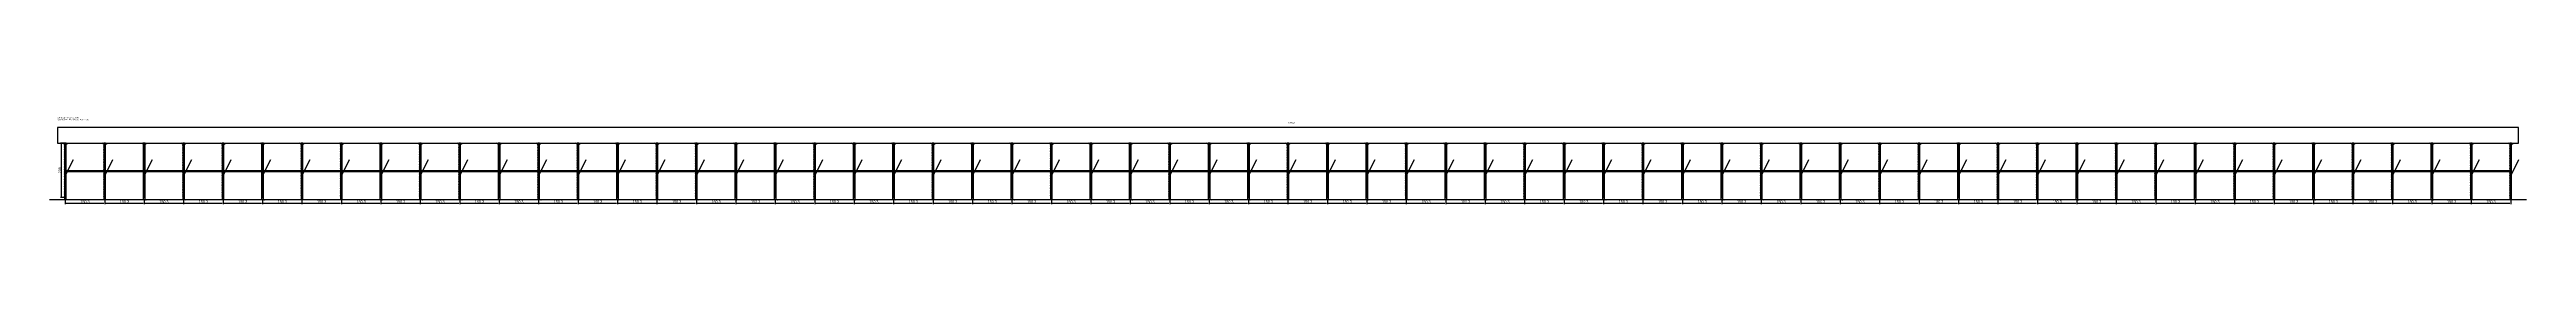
# Model space of a CAD drawing. Header units: metres. Extents: x -30 to 9409, y -25 to 308.
import ezdxf

# ---------------------------------------------------------------- set-up
doc = ezdxf.new("R2010")
doc.units = ezdxf.units.M
for name, color, linetype in [('BARRA_ANCORAGEM', 1, 'Continuous'), ('COTA', 241, 'Continuous'), ('GARFOS OK', 3, 'Continuous'), ('NOME DA VIGA', 6, 'Continuous'), ('SARR_7x7', 40, 'Continuous'), ('TIRAS REESCORAMENTO', 252, 'Continuous'), ('VIGAS', 3, 'Continuous')]:
    doc.layers.add(name, color=color, linetype=linetype)
doc.dimstyles.new('EZ DXF', dxfattribs={"dimtxt": 10, "dimasz": 3.5, "dimexe": 3, "dimexo": 1.5, "dimgap": 1, "dimtad": 1, "dimdec": 1, "dimdsep": 46, "dimcen": 2.5, "dimazin": 3, "dimtfac": 1, "dimtmove": 0, "dimatfit": 3})

msp = doc.modelspace()

# ---------------------------------------------------------------- hatches: boundary and pattern name
at = {"layer": 'COTA'}
h = msp.add_hatch(dxfattribs=at)
h.set_pattern_fill('ANSI31', scale=0.5)
h.paths.add_polyline_path([(26.5, 0), (33.5, 0), (33.5, 208), (26.5, 208)])
h = msp.add_hatch(dxfattribs=at)
h.set_pattern_fill('ANSI31', scale=0.5)
h.paths.add_polyline_path([(176.800872, 0), (183.800872, 0), (183.800872, 208), (176.800872, 208)])
h = msp.add_hatch(dxfattribs=at)
h.set_pattern_fill('ANSI31', scale=0.5)
h.paths.add_polyline_path([(327.101744, 0), (334.101744, 0), (334.101744, 208), (327.101744, 208)])
h = msp.add_hatch(dxfattribs=at)
h.set_pattern_fill('ANSI31', scale=0.5)
h.paths.add_polyline_path([(477.402616, 0), (484.402616, 0), (484.402616, 208), (477.402616, 208)])
h = msp.add_hatch(dxfattribs=at)
h.set_pattern_fill('ANSI31', scale=0.5)
h.paths.add_polyline_path([(627.703488, 0), (634.703488, 0), (634.703488, 208), (627.703488, 208)])
h = msp.add_hatch(dxfattribs=at)
h.set_pattern_fill('ANSI31', scale=0.5)
h.paths.add_polyline_path([(778.00436, 0), (785.00436, 0), (785.00436, 208), (778.00436, 208)])
h = msp.add_hatch(dxfattribs=at)
h.set_pattern_fill('ANSI31', scale=0.5)
h.paths.add_polyline_path([(928.305232, 0), (935.305232, 0), (935.305232, 208), (928.305232, 208)])
h = msp.add_hatch(dxfattribs=at)
h.set_pattern_fill('ANSI31', scale=0.5)
h.paths.add_polyline_path([(1078.606104, 0), (1085.606104, 0), (1085.606104, 208), (1078.606104, 208)])
h = msp.add_hatch(dxfattribs=at)
h.set_pattern_fill('ANSI31', scale=0.5)
h.paths.add_polyline_path([(1228.906976, 0), (1235.906976, 0), (1235.906976, 208), (1228.906976, 208)])
h = msp.add_hatch(dxfattribs=at)
h.set_pattern_fill('ANSI31', scale=0.5)
h.paths.add_polyline_path([(1379.207848, 0), (1386.207848, 0), (1386.207848, 208), (1379.207848, 208)])
h = msp.add_hatch(dxfattribs=at)
h.set_pattern_fill('ANSI31', scale=0.5)
h.paths.add_polyline_path([(1529.50872, 0), (1536.50872, 0), (1536.50872, 208), (1529.50872, 208)])
h = msp.add_hatch(dxfattribs=at)
h.set_pattern_fill('ANSI31', scale=0.5)
h.paths.add_polyline_path([(1679.809592, 0), (1686.809592, 0), (1686.809592, 208), (1679.809592, 208)])
h = msp.add_hatch(dxfattribs=at)
h.set_pattern_fill('ANSI31', scale=0.5)
h.paths.add_polyline_path([(1830.110464, 0), (1837.110464, 0), (1837.110464, 208), (1830.110464, 208)])
h = msp.add_hatch(dxfattribs=at)
h.set_pattern_fill('ANSI31', scale=0.5)
h.paths.add_polyline_path([(1980.411336, 0), (1987.411336, 0), (1987.411336, 208), (1980.411336, 208)])
h = msp.add_hatch(dxfattribs=at)
h.set_pattern_fill('ANSI31', scale=0.5)
h.paths.add_polyline_path([(2130.712208, 0), (2137.712208, 0), (2137.712208, 208), (2130.712208, 208)])
h = msp.add_hatch(dxfattribs=at)
h.set_pattern_fill('ANSI31', scale=0.5)
h.paths.add_polyline_path([(2281.01308, 0), (2288.01308, 0), (2288.01308, 208), (2281.01308, 208)])
h = msp.add_hatch(dxfattribs=at)
h.set_pattern_fill('ANSI31', scale=0.5)
h.paths.add_polyline_path([(2431.313952, 0), (2438.313952, 0), (2438.313952, 208), (2431.313952, 208)])
h = msp.add_hatch(dxfattribs=at)
h.set_pattern_fill('ANSI31', scale=0.5)
h.paths.add_polyline_path([(2581.614824, 0), (2588.614824, 0), (2588.614824, 208), (2581.614824, 208)])
h = msp.add_hatch(dxfattribs=at)
h.set_pattern_fill('ANSI31', scale=0.5)
h.paths.add_polyline_path([(2731.915696, 0), (2738.915696, 0), (2738.915696, 208), (2731.915696, 208)])
h = msp.add_hatch(dxfattribs=at)
h.set_pattern_fill('ANSI31', scale=0.5)
h.paths.add_polyline_path([(2882.216568, 0), (2889.216568, 0), (2889.216568, 208), (2882.216568, 208)])
h = msp.add_hatch(dxfattribs=at)
h.set_pattern_fill('ANSI31', scale=0.5)
h.paths.add_polyline_path([(3032.51744, 0), (3039.51744, 0), (3039.51744, 208), (3032.51744, 208)])
h = msp.add_hatch(dxfattribs=at)
h.set_pattern_fill('ANSI31', scale=0.5)
h.paths.add_polyline_path([(3182.818312, 0), (3189.818312, 0), (3189.818312, 208), (3182.818312, 208)])
h = msp.add_hatch(dxfattribs=at)
h.set_pattern_fill('ANSI31', scale=0.5)
h.paths.add_polyline_path([(3333.119184, 0), (3340.119184, 0), (3340.119184, 208), (3333.119184, 208)])
h = msp.add_hatch(dxfattribs=at)
h.set_pattern_fill('ANSI31', scale=0.5)
h.paths.add_polyline_path([(3483.420056, 0), (3490.420056, 0), (3490.420056, 208), (3483.420056, 208)])
h = msp.add_hatch(dxfattribs=at)
h.set_pattern_fill('ANSI31', scale=0.5)
h.paths.add_polyline_path([(3633.720928, 0), (3640.720928, 0), (3640.720928, 208), (3633.720928, 208)])
h = msp.add_hatch(dxfattribs=at)
h.set_pattern_fill('ANSI31', scale=0.5)
h.paths.add_polyline_path([(3784.0218, 0), (3791.0218, 0), (3791.0218, 208), (3784.0218, 208)])
h = msp.add_hatch(dxfattribs=at)
h.set_pattern_fill('ANSI31', scale=0.5)
h.paths.add_polyline_path([(3934.322672, 0), (3941.322672, 0), (3941.322672, 208), (3934.322672, 208)])
h = msp.add_hatch(dxfattribs=at)
h.set_pattern_fill('ANSI31', scale=0.5)
h.paths.add_polyline_path([(4084.623544, 0), (4091.623544, 0), (4091.623544, 208), (4084.623544, 208)])
h = msp.add_hatch(dxfattribs=at)
h.set_pattern_fill('ANSI31', scale=0.5)
h.paths.add_polyline_path([(4234.924416, 0), (4241.924416, 0), (4241.924416, 208), (4234.924416, 208)])
h = msp.add_hatch(dxfattribs=at)
h.set_pattern_fill('ANSI31', scale=0.5)
h.paths.add_polyline_path([(4385.225288, 0), (4392.225288, 0), (4392.225288, 208), (4385.225288, 208)])
h = msp.add_hatch(dxfattribs=at)
h.set_pattern_fill('ANSI31', scale=0.5)
h.paths.add_polyline_path([(4535.52616, 0), (4542.52616, 0), (4542.52616, 208), (4535.52616, 208)])
h = msp.add_hatch(dxfattribs=at)
h.set_pattern_fill('ANSI31', scale=0.5)
h.paths.add_polyline_path([(4685.827032, 0), (4692.827032, 0), (4692.827032, 208), (4685.827032, 208)])
h = msp.add_hatch(dxfattribs=at)
h.set_pattern_fill('ANSI31', scale=0.5)
h.paths.add_polyline_path([(4836.127904, 0), (4843.127904, 0), (4843.127904, 208), (4836.127904, 208)])
h = msp.add_hatch(dxfattribs=at)
h.set_pattern_fill('ANSI31', scale=0.5)
h.paths.add_polyline_path([(4986.428776, 0), (4993.428776, 0), (4993.428776, 208), (4986.428776, 208)])
h = msp.add_hatch(dxfattribs=at)
h.set_pattern_fill('ANSI31', scale=0.5)
h.paths.add_polyline_path([(5136.729648, 0), (5143.729648, 0), (5143.729648, 208), (5136.729648, 208)])
h = msp.add_hatch(dxfattribs=at)
h.set_pattern_fill('ANSI31', scale=0.5)
h.paths.add_polyline_path([(5287.03052, 0), (5294.03052, 0), (5294.03052, 208), (5287.03052, 208)])
h = msp.add_hatch(dxfattribs=at)
h.set_pattern_fill('ANSI31', scale=0.5)
h.paths.add_polyline_path([(5437.331392, 0), (5444.331392, 0), (5444.331392, 208), (5437.331392, 208)])
h = msp.add_hatch(dxfattribs=at)
h.set_pattern_fill('ANSI31', scale=0.5)
h.paths.add_polyline_path([(5587.632264, 0), (5594.632264, 0), (5594.632264, 208), (5587.632264, 208)])
h = msp.add_hatch(dxfattribs=at)
h.set_pattern_fill('ANSI31', scale=0.5)
h.paths.add_polyline_path([(5737.933136, 0), (5744.933136, 0), (5744.933136, 208), (5737.933136, 208)])
h = msp.add_hatch(dxfattribs=at)
h.set_pattern_fill('ANSI31', scale=0.5)
h.paths.add_polyline_path([(5888.234008, 0), (5895.234008, 0), (5895.234008, 208), (5888.234008, 208)])
h = msp.add_hatch(dxfattribs=at)
h.set_pattern_fill('ANSI31', scale=0.5)
h.paths.add_polyline_path([(6038.53488, 0), (6045.53488, 0), (6045.53488, 208), (6038.53488, 208)])
h = msp.add_hatch(dxfattribs=at)
h.set_pattern_fill('ANSI31', scale=0.5)
h.paths.add_polyline_path([(6188.835752, 0), (6195.835752, 0), (6195.835752, 208), (6188.835752, 208)])
h = msp.add_hatch(dxfattribs=at)
h.set_pattern_fill('ANSI31', scale=0.5)
h.paths.add_polyline_path([(6339.136624, 0), (6346.136624, 0), (6346.136624, 208), (6339.136624, 208)])
h = msp.add_hatch(dxfattribs=at)
h.set_pattern_fill('ANSI31', scale=0.5)
h.paths.add_polyline_path([(6489.437496, 0), (6496.437496, 0), (6496.437496, 208), (6489.437496, 208)])
h = msp.add_hatch(dxfattribs=at)
h.set_pattern_fill('ANSI31', scale=0.5)
h.paths.add_polyline_path([(6639.738368, 0), (6646.738368, 0), (6646.738368, 208), (6639.738368, 208)])
h = msp.add_hatch(dxfattribs=at)
h.set_pattern_fill('ANSI31', scale=0.5)
h.paths.add_polyline_path([(6790.03924, 0), (6797.03924, 0), (6797.03924, 208), (6790.03924, 208)])
h = msp.add_hatch(dxfattribs=at)
h.set_pattern_fill('ANSI31', scale=0.5)
h.paths.add_polyline_path([(6940.340112, 0), (6947.340112, 0), (6947.340112, 208), (6940.340112, 208)])
h = msp.add_hatch(dxfattribs=at)
h.set_pattern_fill('ANSI31', scale=0.5)
h.paths.add_polyline_path([(7090.640984, 0), (7097.640984, 0), (7097.640984, 208), (7090.640984, 208)])
h = msp.add_hatch(dxfattribs=at)
h.set_pattern_fill('ANSI31', scale=0.5)
h.paths.add_polyline_path([(7240.941856, 0), (7247.941856, 0), (7247.941856, 208), (7240.941856, 208)])
h = msp.add_hatch(dxfattribs=at)
h.set_pattern_fill('ANSI31', scale=0.5)
h.paths.add_polyline_path([(7391.242728, 0), (7398.242728, 0), (7398.242728, 208), (7391.242728, 208)])
h = msp.add_hatch(dxfattribs=at)
h.set_pattern_fill('ANSI31', scale=0.5)
h.paths.add_polyline_path([(7541.5436, 0), (7548.5436, 0), (7548.5436, 208), (7541.5436, 208)])
h = msp.add_hatch(dxfattribs=at)
h.set_pattern_fill('ANSI31', scale=0.5)
h.paths.add_polyline_path([(7691.844472, 0), (7698.844472, 0), (7698.844472, 208), (7691.844472, 208)])
h = msp.add_hatch(dxfattribs=at)
h.set_pattern_fill('ANSI31', scale=0.5)
h.paths.add_polyline_path([(7842.145344, 0), (7849.145344, 0), (7849.145344, 208), (7842.145344, 208)])
h = msp.add_hatch(dxfattribs=at)
h.set_pattern_fill('ANSI31', scale=0.5)
h.paths.add_polyline_path([(7992.446216, 0), (7999.446216, 0), (7999.446216, 208), (7992.446216, 208)])
h = msp.add_hatch(dxfattribs=at)
h.set_pattern_fill('ANSI31', scale=0.5)
h.paths.add_polyline_path([(8142.747088, 0), (8149.747088, 0), (8149.747088, 208), (8142.747088, 208)])
h = msp.add_hatch(dxfattribs=at)
h.set_pattern_fill('ANSI31', scale=0.5)
h.paths.add_polyline_path([(8293.04796, 0), (8300.04796, 0), (8300.04796, 208), (8293.04796, 208)])
h = msp.add_hatch(dxfattribs=at)
h.set_pattern_fill('ANSI31', scale=0.5)
h.paths.add_polyline_path([(8443.348832, 0), (8450.348832, 0), (8450.348832, 208), (8443.348832, 208)])
h = msp.add_hatch(dxfattribs=at)
h.set_pattern_fill('ANSI31', scale=0.5)
h.paths.add_polyline_path([(8593.649704, 0), (8600.649704, 0), (8600.649704, 208), (8593.649704, 208)])
h = msp.add_hatch(dxfattribs=at)
h.set_pattern_fill('ANSI31', scale=0.5)
h.paths.add_polyline_path([(8743.950576, 0), (8750.950576, 0), (8750.950576, 208), (8743.950576, 208)])
h = msp.add_hatch(dxfattribs=at)
h.set_pattern_fill('ANSI31', scale=0.5)
h.paths.add_polyline_path([(8894.251448, 0), (8901.251448, 0), (8901.251448, 208), (8894.251448, 208)])
h = msp.add_hatch(dxfattribs=at)
h.set_pattern_fill('ANSI31', scale=0.5)
h.paths.add_polyline_path([(9044.55232, 0), (9051.55232, 0), (9051.55232, 208), (9044.55232, 208)])
h = msp.add_hatch(dxfattribs=at)
h.set_pattern_fill('ANSI31', scale=0.5)
h.paths.add_polyline_path([(9194.853192, 0), (9201.853192, 0), (9201.853192, 208), (9194.853192, 208)])
h = msp.add_hatch(dxfattribs=at)
h.set_pattern_fill('ANSI31', scale=0.5)
h.paths.add_polyline_path([(9345.154064, 0), (9352.154064, 0), (9352.154064, 208), (9345.154064, 208)])

# ---------------------------------------------------------------- linework, layer by layer
at = {"layer": 'BARRA_ANCORAGEM'}
for p, q in [((30, 83.2), (61.2, 145.6)), ((180.300872, 83.2), (211.500872, 145.6)), ((330.601744, 83.2), (361.801744, 145.6)), ((480.902616, 83.2), (512.102616, 145.6)), ((631.203488, 83.2), (662.403488, 145.6)), ((781.50436, 83.2), (812.70436, 145.6)), ((931.805232, 83.2), (963.005232, 145.6)), ((1082.106104, 83.2), (1113.306104, 145.6)), ((1232.406976, 83.2), (1263.606976, 145.6)), ((1382.707848, 83.2), (1413.907848, 145.6)), ((1533.00872, 83.2), (1564.20872, 145.6)), ((1683.309592, 83.2), (1714.509592, 145.6)), ((1833.610464, 83.2), (1864.810464, 145.6)), ((1983.911336, 83.2), (2015.111336, 145.6)), ((2134.212208, 83.2), (2165.412208, 145.6)), ((2284.51308, 83.2), (2315.71308, 145.6)), ((2434.813952, 83.2), (2466.013952, 145.6)), ((2585.114824, 83.2), (2616.314824, 145.6)), ((2735.415696, 83.2), (2766.615696, 145.6)), ((2885.716568, 83.2), (2916.916568, 145.6)), ((3036.01744, 83.2), (3067.21744, 145.6)), ((3186.318312, 83.2), (3217.518312, 145.6)), ((3336.619184, 83.2), (3367.819184, 145.6)), ((3486.920056, 83.2), (3518.120056, 145.6)), ((3637.220928, 83.2), (3668.420928, 145.6)), ((3787.5218, 83.2), (3818.7218, 145.6)), ((3937.822672, 83.2), (3969.022672, 145.6)), ((4088.123544, 83.2), (4119.323544, 145.6)), ((4238.424416, 83.2), (4269.624416, 145.6)), ((4388.725288, 83.2), (4419.925288, 145.6)), ((4539.02616, 83.2), (4570.22616, 145.6)), ((4689.327032, 83.2), (4720.527032, 145.6)), ((4839.627904, 83.2), (4870.827904, 145.6)), ((4989.928776, 83.2), (5021.128776, 145.6)), ((5140.229648, 83.2), (5171.429648, 145.6)), ((5290.53052, 83.2), (5321.73052, 145.6)), ((5440.831392, 83.2), (5472.031392, 145.6)), ((5591.132264, 83.2), (5622.332264, 145.6)), ((5741.433136, 83.2), (5772.633136, 145.6)), ((5891.734008, 83.2), (5922.934008, 145.6)), ((6042.03488, 83.2), (6073.23488, 145.6)), ((6192.335752, 83.2), (6223.535752, 145.6)), ((6342.636624, 83.2), (6373.836624, 145.6)), ((6492.937496, 83.2), (6524.137496, 145.6)), ((6643.238368, 83.2), (6674.438368, 145.6)), ((6793.53924, 83.2), (6824.73924, 145.6)), ((6943.840112, 83.2), (6975.040112, 145.6)), ((7094.140984, 83.2), (7125.340984, 145.6)), ((7244.441856, 83.2), (7275.641856, 145.6)), ((7394.742728, 83.2), (7425.942728, 145.6)), ((7545.0436, 83.2), (7576.2436, 145.6)), ((7695.344472, 83.2), (7726.544472, 145.6)), ((7845.645344, 83.2), (7876.845344, 145.6)), ((7995.946216, 83.2), (8027.146216, 145.6)), ((8146.247088, 83.2), (8177.447088, 145.6)), ((8296.54796, 83.2), (8327.74796, 145.6)), ((8446.848832, 83.2), (8478.048832, 145.6)), ((8597.149704, 83.2), (8628.349704, 145.6)), ((8747.450576, 83.2), (8778.650576, 145.6)), ((8897.751448, 83.2), (8928.951448, 145.6)), ((9048.05232, 83.2), (9079.25232, 145.6)), ((9198.353192, 83.2), (9229.553192, 145.6)), ((9348.654064, 83.2), (9379.854064, 145.6))]:
    msp.add_line(p, q, dxfattribs=at)
at = {"layer": 'GARFOS OK'}
for p, q in [((30, 201), (20.5, 208)), ((20.5, 208), (39.5, 208)), ((30, 201), (39.5, 208)), ((180.300872, 201), (170.800872, 208)), ((170.800872, 208), (189.800872, 208)), ((180.300872, 201), (189.800872, 208)), ((330.601744, 201), (321.101744, 208)), ((321.101744, 208), (340.101744, 208)), ((330.601744, 201), (340.101744, 208)), ((480.902616, 201), (471.402616, 208)), ((471.402616, 208), (490.402616, 208)), ((480.902616, 201), (490.402616, 208)), ((631.203488, 201), (621.703488, 208)), ((621.703488, 208), (640.703488, 208)), ((631.203488, 201), (640.703488, 208)), ((781.50436, 201), (772.00436, 208)), ((772.00436, 208), (791.00436, 208)), ((781.50436, 201), (791.00436, 208)), ((931.805232, 201), (922.305232, 208)), ((922.305232, 208), (941.305232, 208)), ((931.805232, 201), (941.305232, 208)), ((1082.106104, 201), (1072.606104, 208)), ((1072.606104, 208), (1091.606104, 208)), ((1082.106104, 201), (1091.606104, 208)), ((1232.406976, 201), (1222.906976, 208)), ((1222.906976, 208), (1241.906976, 208)), ((1232.406976, 201), (1241.906976, 208)), ((1382.707848, 201), (1373.207848, 208)), ((1373.207848, 208), (1392.207848, 208)), ((1382.707848, 201), (1392.207848, 208)), ((1533.00872, 201), (1523.50872, 208)), ((1523.50872, 208), (1542.50872, 208)), ((1533.00872, 201), (1542.50872, 208)), ((1683.309592, 201), (1673.809592, 208)), ((1673.809592, 208), (1692.809592, 208)), ((1683.309592, 201), (1692.809592, 208)), ((1833.610464, 201), (1824.110464, 208)), ((1824.110464, 208), (1843.110464, 208)), ((1833.610464, 201), (1843.110464, 208)), ((1983.911336, 201), (1974.411336, 208)), ((1974.411336, 208), (1993.411336, 208)), ((1983.911336, 201), (1993.411336, 208)), ((2134.212208, 201), (2124.712208, 208)), ((2124.712208, 208), (2143.712208, 208)), ((2134.212208, 201), (2143.712208, 208)), ((2284.51308, 201), (2275.01308, 208)), ((2275.01308, 208), (2294.01308, 208)), ((2284.51308, 201), (2294.01308, 208)), ((2434.813952, 201), (2425.313952, 208)), ((2425.313952, 208), (2444.313952, 208)), ((2434.813952, 201), (2444.313952, 208)), ((2585.114824, 201), (2575.614824, 208)), ((2575.614824, 208), (2594.614824, 208)), ((2585.114824, 201), (2594.614824, 208)), ((2735.415696, 201), (2725.915696, 208)), ((2725.915696, 208), (2744.915696, 208)), ((2735.415696, 201), (2744.915696, 208)), ((2885.716568, 201), (2876.216568, 208)), ((2876.216568, 208), (2895.216568, 208)), ((2885.716568, 201), (2895.216568, 208)), ((3036.01744, 201), (3026.51744, 208)), ((3026.51744, 208), (3045.51744, 208)), ((3036.01744, 201), (3045.51744, 208)), ((3186.318312, 201), (3176.818312, 208)), ((3176.818312, 208), (3195.818312, 208)), ((3186.318312, 201), (3195.818312, 208)), ((3336.619184, 201), (3327.119184, 208)), ((3327.119184, 208), (3346.119184, 208)), ((3336.619184, 201), (3346.119184, 208)), ((3486.920056, 201), (3477.420056, 208)), ((3477.420056, 208), (3496.420056, 208)), ((3486.920056, 201), (3496.420056, 208)), ((3637.220928, 201), (3627.720928, 208)), ((3627.720928, 208), (3646.720928, 208)), ((3637.220928, 201), (3646.720928, 208)), ((3787.5218, 201), (3778.0218, 208)), ((3778.0218, 208), (3797.0218, 208)), ((3787.5218, 201), (3797.0218, 208)), ((3937.822672, 201), (3928.322672, 208)), ((3928.322672, 208), (3947.322672, 208)), ((3937.822672, 201), (3947.322672, 208)), ((4088.123544, 201), (4078.623544, 208)), ((4078.623544, 208), (4097.623544, 208)), ((4088.123544, 201), (4097.623544, 208)), ((4238.424416, 201), (4228.924416, 208)), ((4228.924416, 208), (4247.924416, 208)), ((4238.424416, 201), (4247.924416, 208)), ((4388.725288, 201), (4379.225288, 208)), ((4379.225288, 208), (4398.225288, 208)), ((4388.725288, 201), (4398.225288, 208)), ((4539.02616, 201), (4529.52616, 208)), ((4529.52616, 208), (4548.52616, 208)), ((4539.02616, 201), (4548.52616, 208)), ((4689.327032, 201), (4679.827032, 208)), ((4679.827032, 208), (4698.827032, 208)), ((4689.327032, 201), (4698.827032, 208)), ((4839.627904, 201), (4830.127904, 208)), ((4830.127904, 208), (4849.127904, 208)), ((4839.627904, 201), (4849.127904, 208)), ((4989.928776, 201), (4980.428776, 208)), ((4980.428776, 208), (4999.428776, 208)), ((4989.928776, 201), (4999.428776, 208)), ((5140.229648, 201), (5130.729648, 208)), ((5130.729648, 208), (5149.729648, 208)), ((5140.229648, 201), (5149.729648, 208)), ((5290.53052, 201), (5281.03052, 208)), ((5281.03052, 208), (5300.03052, 208)), ((5290.53052, 201), (5300.03052, 208)), ((5440.831392, 201), (5431.331392, 208)), ((5431.331392, 208), (5450.331392, 208)), ((5440.831392, 201), (5450.331392, 208)), ((5591.132264, 201), (5581.632264, 208)), ((5581.632264, 208), (5600.632264, 208)), ((5591.132264, 201), (5600.632264, 208)), ((5741.433136, 201), (5731.933136, 208)), ((5731.933136, 208), (5750.933136, 208)), ((5741.433136, 201), (5750.933136, 208)), ((5891.734008, 201), (5882.234008, 208)), ((5882.234008, 208), (5901.234008, 208)), ((5891.734008, 201), (5901.234008, 208)), ((6042.03488, 201), (6032.53488, 208)), ((6032.53488, 208), (6051.53488, 208)), ((6042.03488, 201), (6051.53488, 208)), ((6192.335752, 201), (6182.835752, 208)), ((6182.835752, 208), (6201.835752, 208)), ((6192.335752, 201), (6201.835752, 208)), ((6342.636624, 201), (6333.136624, 208)), ((6333.136624, 208), (6352.136624, 208)), ((6342.636624, 201), (6352.136624, 208)), ((6492.937496, 201), (6483.437496, 208)), ((6483.437496, 208), (6502.437496, 208)), ((6492.937496, 201), (6502.437496, 208)), ((6643.238368, 201), (6633.738368, 208)), ((6633.738368, 208), (6652.738368, 208)), ((6643.238368, 201), (6652.738368, 208)), ((6793.53924, 201), (6784.03924, 208)), ((6784.03924, 208), (6803.03924, 208)), ((6793.53924, 201), (6803.03924, 208)), ((6943.840112, 201), (6934.340112, 208)), ((6934.340112, 208), (6953.340112, 208)), ((6943.840112, 201), (6953.340112, 208)), ((7094.140984, 201), (7084.640984, 208)), ((7084.640984, 208), (7103.640984, 208)), ((7094.140984, 201), (7103.640984, 208)), ((7244.441856, 201), (7234.941856, 208)), ((7234.941856, 208), (7253.941856, 208)), ((7244.441856, 201), (7253.941856, 208)), ((7394.742728, 201), (7385.242728, 208)), ((7385.242728, 208), (7404.242728, 208)), ((7394.742728, 201), (7404.242728, 208)), ((7545.0436, 201), (7535.5436, 208)), ((7535.5436, 208), (7554.5436, 208)), ((7545.0436, 201), (7554.5436, 208)), ((7695.344472, 201), (7685.844472, 208)), ((7685.844472, 208), (7704.844472, 208)), ((7695.344472, 201), (7704.844472, 208)), ((7845.645344, 201), (7836.145344, 208)), ((7836.145344, 208), (7855.145344, 208)), ((7845.645344, 201), (7855.145344, 208)), ((7995.946216, 201), (7986.446216, 208)), ((7986.446216, 208), (8005.446216, 208)), ((7995.946216, 201), (8005.446216, 208)), ((8146.247088, 201), (8136.747088, 208)), ((8136.747088, 208), (8155.747088, 208)), ((8146.247088, 201), (8155.747088, 208)), ((8296.54796, 201), (8287.04796, 208)), ((8287.04796, 208), (8306.04796, 208)), ((8296.54796, 201), (8306.04796, 208)), ((8446.848832, 201), (8437.348832, 208)), ((8437.348832, 208), (8456.348832, 208)), ((8446.848832, 201), (8456.348832, 208)), ((8597.149704, 201), (8587.649704, 208)), ((8587.649704, 208), (8606.649704, 208)), ((8597.149704, 201), (8606.649704, 208)), ((8747.450576, 201), (8737.950576, 208)), ((8737.950576, 208), (8756.950576, 208)), ((8747.450576, 201), (8756.950576, 208)), ((8897.751448, 201), (8888.251448, 208)), ((8888.251448, 208), (8907.251448, 208)), ((8897.751448, 201), (8907.251448, 208)), ((9048.05232, 201), (9038.55232, 208)), ((9038.55232, 208), (9057.55232, 208)), ((9048.05232, 201), (9057.55232, 208)), ((9198.353192, 201), (9188.853192, 208)), ((9188.853192, 208), (9207.853192, 208)), ((9198.353192, 201), (9207.853192, 208)), ((9348.654064, 201), (9339.154064, 208)), ((9339.154064, 208), (9358.154064, 208)), ((9348.654064, 201), (9358.154064, 208))]:
    msp.add_line(p, q, dxfattribs=at)
at = {"layer": 'GARFOS OK', "linetype": 'CONTINUOUS'}
msp.add_line((-30, -7), (9408.654064, -7), dxfattribs=at)
at = {"layer": 'GARFOS OK'}
for points in [[(26.5, 0), (33.5, 0), (33.5, 208), (26.5, 208), (26.5, 0)], [(176.800872, 0), (183.800872, 0), (183.800872, 208), (176.800872, 208), (176.800872, 0)], [(327.101744, 0), (334.101744, 0), (334.101744, 208), (327.101744, 208), (327.101744, 0)], [(477.402616, 0), (484.402616, 0), (484.402616, 208), (477.402616, 208), (477.402616, 0)], [(627.703488, 0), (634.703488, 0), (634.703488, 208), (627.703488, 208), (627.703488, 0)], [(778.00436, 0), (785.00436, 0), (785.00436, 208), (778.00436, 208), (778.00436, 0)], [(928.305232, 0), (935.305232, 0), (935.305232, 208), (928.305232, 208), (928.305232, 0)], [(1078.606104, 0), (1085.606104, 0), (1085.606104, 208), (1078.606104, 208), (1078.606104, 0)], [(1228.906976, 0), (1235.906976, 0), (1235.906976, 208), (1228.906976, 208), (1228.906976, 0)], [(1379.207848, 0), (1386.207848, 0), (1386.207848, 208), (1379.207848, 208), (1379.207848, 0)], [(1529.50872, 0), (1536.50872, 0), (1536.50872, 208), (1529.50872, 208), (1529.50872, 0)], [(1679.809592, 0), (1686.809592, 0), (1686.809592, 208), (1679.809592, 208), (1679.809592, 0)], [(1830.110464, 0), (1837.110464, 0), (1837.110464, 208), (1830.110464, 208), (1830.110464, 0)], [(1980.411336, 0), (1987.411336, 0), (1987.411336, 208), (1980.411336, 208), (1980.411336, 0)], [(2130.712208, 0), (2137.712208, 0), (2137.712208, 208), (2130.712208, 208), (2130.712208, 0)], [(2281.01308, 0), (2288.01308, 0), (2288.01308, 208), (2281.01308, 208), (2281.01308, 0)], [(2431.313952, 0), (2438.313952, 0), (2438.313952, 208), (2431.313952, 208), (2431.313952, 0)], [(2581.614824, 0), (2588.614824, 0), (2588.614824, 208), (2581.614824, 208), (2581.614824, 0)], [(2731.915696, 0), (2738.915696, 0), (2738.915696, 208), (2731.915696, 208), (2731.915696, 0)], [(2882.216568, 0), (2889.216568, 0), (2889.216568, 208), (2882.216568, 208), (2882.216568, 0)], [(3032.51744, 0), (3039.51744, 0), (3039.51744, 208), (3032.51744, 208), (3032.51744, 0)], [(3182.818312, 0), (3189.818312, 0), (3189.818312, 208), (3182.818312, 208), (3182.818312, 0)], [(3333.119184, 0), (3340.119184, 0), (3340.119184, 208), (3333.119184, 208), (3333.119184, 0)], [(3483.420056, 0), (3490.420056, 0), (3490.420056, 208), (3483.420056, 208), (3483.420056, 0)], [(3633.720928, 0), (3640.720928, 0), (3640.720928, 208), (3633.720928, 208), (3633.720928, 0)], [(3784.0218, 0), (3791.0218, 0), (3791.0218, 208), (3784.0218, 208), (3784.0218, 0)], [(3934.322672, 0), (3941.322672, 0), (3941.322672, 208), (3934.322672, 208), (3934.322672, 0)], [(4084.623544, 0), (4091.623544, 0), (4091.623544, 208), (4084.623544, 208), (4084.623544, 0)], [(4234.924416, 0), (4241.924416, 0), (4241.924416, 208), (4234.924416, 208), (4234.924416, 0)], [(4385.225288, 0), (4392.225288, 0), (4392.225288, 208), (4385.225288, 208), (4385.225288, 0)], [(4535.52616, 0), (4542.52616, 0), (4542.52616, 208), (4535.52616, 208), (4535.52616, 0)], [(4685.827032, 0), (4692.827032, 0), (4692.827032, 208), (4685.827032, 208), (4685.827032, 0)], [(4836.127904, 0), (4843.127904, 0), (4843.127904, 208), (4836.127904, 208), (4836.127904, 0)], [(4986.428776, 0), (4993.428776, 0), (4993.428776, 208), (4986.428776, 208), (4986.428776, 0)], [(5136.729648, 0), (5143.729648, 0), (5143.729648, 208), (5136.729648, 208), (5136.729648, 0)], [(5287.03052, 0), (5294.03052, 0), (5294.03052, 208), (5287.03052, 208), (5287.03052, 0)], [(5437.331392, 0), (5444.331392, 0), (5444.331392, 208), (5437.331392, 208), (5437.331392, 0)], [(5587.632264, 0), (5594.632264, 0), (5594.632264, 208), (5587.632264, 208), (5587.632264, 0)], [(5737.933136, 0), (5744.933136, 0), (5744.933136, 208), (5737.933136, 208), (5737.933136, 0)], [(5888.234008, 0), (5895.234008, 0), (5895.234008, 208), (5888.234008, 208), (5888.234008, 0)], [(6038.53488, 0), (6045.53488, 0), (6045.53488, 208), (6038.53488, 208), (6038.53488, 0)], [(6188.835752, 0), (6195.835752, 0), (6195.835752, 208), (6188.835752, 208), (6188.835752, 0)], [(6339.136624, 0), (6346.136624, 0), (6346.136624, 208), (6339.136624, 208), (6339.136624, 0)], [(6489.437496, 0), (6496.437496, 0), (6496.437496, 208), (6489.437496, 208), (6489.437496, 0)], [(6639.738368, 0), (6646.738368, 0), (6646.738368, 208), (6639.738368, 208), (6639.738368, 0)], [(6790.03924, 0), (6797.03924, 0), (6797.03924, 208), (6790.03924, 208), (6790.03924, 0)], [(6940.340112, 0), (6947.340112, 0), (6947.340112, 208), (6940.340112, 208), (6940.340112, 0)], [(7090.640984, 0), (7097.640984, 0), (7097.640984, 208), (7090.640984, 208), (7090.640984, 0)], [(7240.941856, 0), (7247.941856, 0), (7247.941856, 208), (7240.941856, 208), (7240.941856, 0)], [(7391.242728, 0), (7398.242728, 0), (7398.242728, 208), (7391.242728, 208), (7391.242728, 0)], [(7541.5436, 0), (7548.5436, 0), (7548.5436, 208), (7541.5436, 208), (7541.5436, 0)], [(7691.844472, 0), (7698.844472, 0), (7698.844472, 208), (7691.844472, 208), (7691.844472, 0)], [(7842.145344, 0), (7849.145344, 0), (7849.145344, 208), (7842.145344, 208), (7842.145344, 0)], [(7992.446216, 0), (7999.446216, 0), (7999.446216, 208), (7992.446216, 208), (7992.446216, 0)], [(8142.747088, 0), (8149.747088, 0), (8149.747088, 208), (8142.747088, 208), (8142.747088, 0)], [(8293.04796, 0), (8300.04796, 0), (8300.04796, 208), (8293.04796, 208), (8293.04796, 0)], [(8443.348832, 0), (8450.348832, 0), (8450.348832, 208), (8443.348832, 208), (8443.348832, 0)], [(8593.649704, 0), (8600.649704, 0), (8600.649704, 208), (8593.649704, 208), (8593.649704, 0)], [(8743.950576, 0), (8750.950576, 0), (8750.950576, 208), (8743.950576, 208), (8743.950576, 0)], [(8894.251448, 0), (8901.251448, 0), (8901.251448, 208), (8894.251448, 208), (8894.251448, 0)], [(9044.55232, 0), (9051.55232, 0), (9051.55232, 208), (9044.55232, 208), (9044.55232, 0)], [(9194.853192, 0), (9201.853192, 0), (9201.853192, 208), (9194.853192, 208), (9194.853192, 0)], [(9345.154064, 0), (9352.154064, 0), (9352.154064, 208), (9345.154064, 208), (9345.154064, 0)]]:
    msp.add_lwpolyline(points, dxfattribs=at)
at = {"layer": 'SARR_7x7'}
for points in [[(26.5, -7), (33.5, -7), (33.5, 0), (26.5, 0), (26.5, -7)], [(176.800872, -7), (183.800872, -7), (183.800872, 0), (176.800872, 0), (176.800872, -7)], [(327.101744, -7), (334.101744, -7), (334.101744, 0), (327.101744, 0), (327.101744, -7)], [(477.402616, -7), (484.402616, -7), (484.402616, 0), (477.402616, 0), (477.402616, -7)], [(627.703488, -7), (634.703488, -7), (634.703488, 0), (627.703488, 0), (627.703488, -7)], [(778.00436, -7), (785.00436, -7), (785.00436, 0), (778.00436, 0), (778.00436, -7)], [(928.305232, -7), (935.305232, -7), (935.305232, 0), (928.305232, 0), (928.305232, -7)], [(1078.606104, -7), (1085.606104, -7), (1085.606104, 0), (1078.606104, 0), (1078.606104, -7)], [(1228.906976, -7), (1235.906976, -7), (1235.906976, 0), (1228.906976, 0), (1228.906976, -7)], [(1379.207848, -7), (1386.207848, -7), (1386.207848, 0), (1379.207848, 0), (1379.207848, -7)], [(1529.50872, -7), (1536.50872, -7), (1536.50872, 0), (1529.50872, 0), (1529.50872, -7)], [(1679.809592, -7), (1686.809592, -7), (1686.809592, 0), (1679.809592, 0), (1679.809592, -7)], [(1830.110464, -7), (1837.110464, -7), (1837.110464, 0), (1830.110464, 0), (1830.110464, -7)], [(1980.411336, -7), (1987.411336, -7), (1987.411336, 0), (1980.411336, 0), (1980.411336, -7)], [(2130.712208, -7), (2137.712208, -7), (2137.712208, 0), (2130.712208, 0), (2130.712208, -7)], [(2281.01308, -7), (2288.01308, -7), (2288.01308, 0), (2281.01308, 0), (2281.01308, -7)], [(2431.313952, -7), (2438.313952, -7), (2438.313952, 0), (2431.313952, 0), (2431.313952, -7)], [(2581.614824, -7), (2588.614824, -7), (2588.614824, 0), (2581.614824, 0), (2581.614824, -7)], [(2731.915696, -7), (2738.915696, -7), (2738.915696, 0), (2731.915696, 0), (2731.915696, -7)], [(2882.216568, -7), (2889.216568, -7), (2889.216568, 0), (2882.216568, 0), (2882.216568, -7)], [(3032.51744, -7), (3039.51744, -7), (3039.51744, 0), (3032.51744, 0), (3032.51744, -7)], [(3182.818312, -7), (3189.818312, -7), (3189.818312, 0), (3182.818312, 0), (3182.818312, -7)], [(3333.119184, -7), (3340.119184, -7), (3340.119184, 0), (3333.119184, 0), (3333.119184, -7)], [(3483.420056, -7), (3490.420056, -7), (3490.420056, 0), (3483.420056, 0), (3483.420056, -7)], [(3633.720928, -7), (3640.720928, -7), (3640.720928, 0), (3633.720928, 0), (3633.720928, -7)], [(3784.0218, -7), (3791.0218, -7), (3791.0218, 0), (3784.0218, 0), (3784.0218, -7)], [(3934.322672, -7), (3941.322672, -7), (3941.322672, 0), (3934.322672, 0), (3934.322672, -7)], [(4084.623544, -7), (4091.623544, -7), (4091.623544, 0), (4084.623544, 0), (4084.623544, -7)], [(4234.924416, -7), (4241.924416, -7), (4241.924416, 0), (4234.924416, 0), (4234.924416, -7)], [(4385.225288, -7), (4392.225288, -7), (4392.225288, 0), (4385.225288, 0), (4385.225288, -7)], [(4535.52616, -7), (4542.52616, -7), (4542.52616, 0), (4535.52616, 0), (4535.52616, -7)], [(4685.827032, -7), (4692.827032, -7), (4692.827032, 0), (4685.827032, 0), (4685.827032, -7)], [(4836.127904, -7), (4843.127904, -7), (4843.127904, 0), (4836.127904, 0), (4836.127904, -7)], [(4986.428776, -7), (4993.428776, -7), (4993.428776, 0), (4986.428776, 0), (4986.428776, -7)], [(5136.729648, -7), (5143.729648, -7), (5143.729648, 0), (5136.729648, 0), (5136.729648, -7)], [(5287.03052, -7), (5294.03052, -7), (5294.03052, 0), (5287.03052, 0), (5287.03052, -7)], [(5437.331392, -7), (5444.331392, -7), (5444.331392, 0), (5437.331392, 0), (5437.331392, -7)], [(5587.632264, -7), (5594.632264, -7), (5594.632264, 0), (5587.632264, 0), (5587.632264, -7)], [(5737.933136, -7), (5744.933136, -7), (5744.933136, 0), (5737.933136, 0), (5737.933136, -7)], [(5888.234008, -7), (5895.234008, -7), (5895.234008, 0), (5888.234008, 0), (5888.234008, -7)], [(6038.53488, -7), (6045.53488, -7), (6045.53488, 0), (6038.53488, 0), (6038.53488, -7)], [(6188.835752, -7), (6195.835752, -7), (6195.835752, 0), (6188.835752, 0), (6188.835752, -7)], [(6339.136624, -7), (6346.136624, -7), (6346.136624, 0), (6339.136624, 0), (6339.136624, -7)], [(6489.437496, -7), (6496.437496, -7), (6496.437496, 0), (6489.437496, 0), (6489.437496, -7)], [(6639.738368, -7), (6646.738368, -7), (6646.738368, 0), (6639.738368, 0), (6639.738368, -7)], [(6790.03924, -7), (6797.03924, -7), (6797.03924, 0), (6790.03924, 0), (6790.03924, -7)], [(6940.340112, -7), (6947.340112, -7), (6947.340112, 0), (6940.340112, 0), (6940.340112, -7)], [(7090.640984, -7), (7097.640984, -7), (7097.640984, 0), (7090.640984, 0), (7090.640984, -7)], [(7240.941856, -7), (7247.941856, -7), (7247.941856, 0), (7240.941856, 0), (7240.941856, -7)], [(7391.242728, -7), (7398.242728, -7), (7398.242728, 0), (7391.242728, 0), (7391.242728, -7)], [(7541.5436, -7), (7548.5436, -7), (7548.5436, 0), (7541.5436, 0), (7541.5436, -7)], [(7691.844472, -7), (7698.844472, -7), (7698.844472, 0), (7691.844472, 0), (7691.844472, -7)], [(7842.145344, -7), (7849.145344, -7), (7849.145344, 0), (7842.145344, 0), (7842.145344, -7)], [(7992.446216, -7), (7999.446216, -7), (7999.446216, 0), (7992.446216, 0), (7992.446216, -7)], [(8142.747088, -7), (8149.747088, -7), (8149.747088, 0), (8142.747088, 0), (8142.747088, -7)], [(8293.04796, -7), (8300.04796, -7), (8300.04796, 0), (8293.04796, 0), (8293.04796, -7)], [(8443.348832, -7), (8450.348832, -7), (8450.348832, 0), (8443.348832, 0), (8443.348832, -7)], [(8593.649704, -7), (8600.649704, -7), (8600.649704, 0), (8593.649704, 0), (8593.649704, -7)], [(8743.950576, -7), (8750.950576, -7), (8750.950576, 0), (8743.950576, 0), (8743.950576, -7)], [(8894.251448, -7), (8901.251448, -7), (8901.251448, 0), (8894.251448, 0), (8894.251448, -7)], [(9044.55232, -7), (9051.55232, -7), (9051.55232, 0), (9044.55232, 0), (9044.55232, -7)], [(9194.853192, -7), (9201.853192, -7), (9201.853192, 0), (9194.853192, 0), (9194.853192, -7)], [(9345.154064, -7), (9352.154064, -7), (9352.154064, 0), (9345.154064, 0), (9345.154064, -7)]]:
    msp.add_lwpolyline(points, dxfattribs=at)
at = {"layer": 'TIRAS REESCORAMENTO'}
for points in [[(30, 100), (180.300872, 100), (180.300872, 102.5), (30, 102.5), (30, 100)], [(180.300872, 100), (330.601744, 100), (330.601744, 102.5), (180.300872, 102.5), (180.300872, 100)], [(330.601744, 100), (480.902616, 100), (480.902616, 102.5), (330.601744, 102.5), (330.601744, 100)], [(480.902616, 100), (631.203488, 100), (631.203488, 102.5), (480.902616, 102.5), (480.902616, 100)], [(631.203488, 100), (781.50436, 100), (781.50436, 102.5), (631.203488, 102.5), (631.203488, 100)], [(781.50436, 100), (931.805232, 100), (931.805232, 102.5), (781.50436, 102.5), (781.50436, 100)], [(931.805232, 100), (1082.106104, 100), (1082.106104, 102.5), (931.805232, 102.5), (931.805232, 100)], [(1082.106104, 100), (1232.406976, 100), (1232.406976, 102.5), (1082.106104, 102.5), (1082.106104, 100)], [(1232.406976, 100), (1382.707848, 100), (1382.707848, 102.5), (1232.406976, 102.5), (1232.406976, 100)], [(1382.707848, 100), (1533.00872, 100), (1533.00872, 102.5), (1382.707848, 102.5), (1382.707848, 100)], [(1533.00872, 100), (1683.309592, 100), (1683.309592, 102.5), (1533.00872, 102.5), (1533.00872, 100)], [(1683.309592, 100), (1833.610464, 100), (1833.610464, 102.5), (1683.309592, 102.5), (1683.309592, 100)], [(1833.610464, 100), (1983.911336, 100), (1983.911336, 102.5), (1833.610464, 102.5), (1833.610464, 100)], [(1983.911336, 100), (2134.212208, 100), (2134.212208, 102.5), (1983.911336, 102.5), (1983.911336, 100)], [(2134.212208, 100), (2284.51308, 100), (2284.51308, 102.5), (2134.212208, 102.5), (2134.212208, 100)], [(2284.51308, 100), (2434.813952, 100), (2434.813952, 102.5), (2284.51308, 102.5), (2284.51308, 100)], [(2434.813952, 100), (2585.114824, 100), (2585.114824, 102.5), (2434.813952, 102.5), (2434.813952, 100)], [(2585.114824, 100), (2735.415696, 100), (2735.415696, 102.5), (2585.114824, 102.5), (2585.114824, 100)], [(2735.415696, 100), (2885.716568, 100), (2885.716568, 102.5), (2735.415696, 102.5), (2735.415696, 100)], [(2885.716568, 100), (3036.01744, 100), (3036.01744, 102.5), (2885.716568, 102.5), (2885.716568, 100)], [(3036.01744, 100), (3186.318312, 100), (3186.318312, 102.5), (3036.01744, 102.5), (3036.01744, 100)], [(3186.318312, 100), (3336.619184, 100), (3336.619184, 102.5), (3186.318312, 102.5), (3186.318312, 100)], [(3336.619184, 100), (3486.920056, 100), (3486.920056, 102.5), (3336.619184, 102.5), (3336.619184, 100)], [(3486.920056, 100), (3637.220928, 100), (3637.220928, 102.5), (3486.920056, 102.5), (3486.920056, 100)], [(3637.220928, 100), (3787.5218, 100), (3787.5218, 102.5), (3637.220928, 102.5), (3637.220928, 100)], [(3787.5218, 100), (3937.822672, 100), (3937.822672, 102.5), (3787.5218, 102.5), (3787.5218, 100)], [(3937.822672, 100), (4088.123544, 100), (4088.123544, 102.5), (3937.822672, 102.5), (3937.822672, 100)], [(4088.123544, 100), (4238.424416, 100), (4238.424416, 102.5), (4088.123544, 102.5), (4088.123544, 100)], [(4238.424416, 100), (4388.725288, 100), (4388.725288, 102.5), (4238.424416, 102.5), (4238.424416, 100)], [(4388.725288, 100), (4539.02616, 100), (4539.02616, 102.5), (4388.725288, 102.5), (4388.725288, 100)], [(4539.02616, 100), (4689.327032, 100), (4689.327032, 102.5), (4539.02616, 102.5), (4539.02616, 100)], [(4689.327032, 100), (4839.627904, 100), (4839.627904, 102.5), (4689.327032, 102.5), (4689.327032, 100)], [(4839.627904, 100), (4989.928776, 100), (4989.928776, 102.5), (4839.627904, 102.5), (4839.627904, 100)], [(4989.928776, 100), (5140.229648, 100), (5140.229648, 102.5), (4989.928776, 102.5), (4989.928776, 100)], [(5140.229648, 100), (5290.53052, 100), (5290.53052, 102.5), (5140.229648, 102.5), (5140.229648, 100)], [(5290.53052, 100), (5440.831392, 100), (5440.831392, 102.5), (5290.53052, 102.5), (5290.53052, 100)], [(5440.831392, 100), (5591.132264, 100), (5591.132264, 102.5), (5440.831392, 102.5), (5440.831392, 100)], [(5591.132264, 100), (5741.433136, 100), (5741.433136, 102.5), (5591.132264, 102.5), (5591.132264, 100)], [(5741.433136, 100), (5891.734008, 100), (5891.734008, 102.5), (5741.433136, 102.5), (5741.433136, 100)], [(5891.734008, 100), (6042.03488, 100), (6042.03488, 102.5), (5891.734008, 102.5), (5891.734008, 100)], [(6042.03488, 100), (6192.335752, 100), (6192.335752, 102.5), (6042.03488, 102.5), (6042.03488, 100)], [(6192.335752, 100), (6342.636624, 100), (6342.636624, 102.5), (6192.335752, 102.5), (6192.335752, 100)], [(6342.636624, 100), (6492.937496, 100), (6492.937496, 102.5), (6342.636624, 102.5), (6342.636624, 100)], [(6492.937496, 100), (6643.238368, 100), (6643.238368, 102.5), (6492.937496, 102.5), (6492.937496, 100)], [(6643.238368, 100), (6793.53924, 100), (6793.53924, 102.5), (6643.238368, 102.5), (6643.238368, 100)], [(6793.53924, 100), (6943.840112, 100), (6943.840112, 102.5), (6793.53924, 102.5), (6793.53924, 100)], [(6943.840112, 100), (7094.140984, 100), (7094.140984, 102.5), (6943.840112, 102.5), (6943.840112, 100)], [(7094.140984, 100), (7244.441856, 100), (7244.441856, 102.5), (7094.140984, 102.5), (7094.140984, 100)], [(7244.441856, 100), (7394.742728, 100), (7394.742728, 102.5), (7244.441856, 102.5), (7244.441856, 100)], [(7394.742728, 100), (7545.0436, 100), (7545.0436, 102.5), (7394.742728, 102.5), (7394.742728, 100)], [(7545.0436, 100), (7695.344472, 100), (7695.344472, 102.5), (7545.0436, 102.5), (7545.0436, 100)], [(7695.344472, 100), (7845.645344, 100), (7845.645344, 102.5), (7695.344472, 102.5), (7695.344472, 100)], [(7845.645344, 100), (7995.946216, 100), (7995.946216, 102.5), (7845.645344, 102.5), (7845.645344, 100)], [(7995.946216, 100), (8146.247088, 100), (8146.247088, 102.5), (7995.946216, 102.5), (7995.946216, 100)], [(8146.247088, 100), (8296.54796, 100), (8296.54796, 102.5), (8146.247088, 102.5), (8146.247088, 100)], [(8296.54796, 100), (8446.848832, 100), (8446.848832, 102.5), (8296.54796, 102.5), (8296.54796, 100)], [(8446.848832, 100), (8597.149704, 100), (8597.149704, 102.5), (8446.848832, 102.5), (8446.848832, 100)], [(8597.149704, 100), (8747.450576, 100), (8747.450576, 102.5), (8597.149704, 102.5), (8597.149704, 100)], [(8747.450576, 100), (8897.751448, 100), (8897.751448, 102.5), (8747.450576, 102.5), (8747.450576, 100)], [(8897.751448, 100), (9048.05232, 100), (9048.05232, 102.5), (8897.751448, 102.5), (8897.751448, 100)], [(9048.05232, 100), (9198.353192, 100), (9198.353192, 102.5), (9048.05232, 102.5), (9048.05232, 100)], [(9198.353192, 100), (9348.654064, 100), (9348.654064, 102.5), (9198.353192, 102.5), (9198.353192, 100)]]:
    msp.add_lwpolyline(points, dxfattribs=at)
at = {"layer": 'VIGAS'}
msp.add_lwpolyline([(0, 208), (9378.654064, 208), (9378.654064, 268), (0, 268), (0, 208)], dxfattribs=at)

# ---------------------------------------------------------------- texts
at = {"layer": 'NOME DA VIGA'}
for s, height, p in [('63 PECAS', 4, (4689.327032, 283)), ('GF1', 3, (30, -12)), ('GF2', 3, (180.300872, -12)), ('GF3', 3, (330.601744, -12)), ('GF4', 3, (480.902616, -12)), ('GF5', 3, (631.203488, -12)), ('GF6', 3, (781.50436, -12)), ('GF7', 3, (931.805232, -12)), ('GF8', 3, (1082.106104, -12)), ('GF9', 3, (1232.406976, -12)), ('GF10', 3, (1382.707848, -12)), ('GF11', 3, (1533.00872, -12)), ('GF12', 3, (1683.309592, -12)), ('GF13', 3, (1833.610464, -12)), ('GF14', 3, (1983.911336, -12)), ('GF15', 3, (2134.212208, -12)), ('GF16', 3, (2284.51308, -12)), ('GF17', 3, (2434.813952, -12)), ('GF18', 3, (2585.114824, -12)), ('GF19', 3, (2735.415696, -12)), ('GF20', 3, (2885.716568, -12)), ('GF21', 3, (3036.01744, -12)), ('GF22', 3, (3186.318312, -12)), ('GF23', 3, (3336.619184, -12)), ('GF24', 3, (3486.920056, -12)), ('GF25', 3, (3637.220928, -12)), ('GF26', 3, (3787.5218, -12)), ('GF27', 3, (3937.822672, -12)), ('GF28', 3, (4088.123544, -12)), ('GF29', 3, (4238.424416, -12)), ('GF30', 3, (4388.725288, -12)), ('GF31', 3, (4539.02616, -12)), ('GF32', 3, (4689.327032, -12)), ('GF33', 3, (4839.627904, -12)), ('GF34', 3, (4989.928776, -12)), ('GF35', 3, (5140.229648, -12)), ('GF36', 3, (5290.53052, -12)), ('GF37', 3, (5440.831392, -12)), ('GF38', 3, (5591.132264, -12)), ('GF39', 3, (5741.433136, -12)), ('GF40', 3, (5891.734008, -12)), ('GF41', 3, (6042.03488, -12)), ('GF42', 3, (6192.335752, -12)), ('GF43', 3, (6342.636624, -12)), ('GF44', 3, (6492.937496, -12)), ('GF45', 3, (6643.238368, -12)), ('GF46', 3, (6793.53924, -12)), ('GF47', 3, (6943.840112, -12)), ('GF48', 3, (7094.140984, -12)), ('GF49', 3, (7244.441856, -12)), ('GF50', 3, (7394.742728, -12)), ('GF51', 3, (7545.0436, -12)), ('GF52', 3, (7695.344472, -12)), ('GF53', 3, (7845.645344, -12)), ('GF54', 3, (7995.946216, -12)), ('GF55', 3, (8146.247088, -12)), ('GF56', 3, (8296.54796, -12)), ('GF57', 3, (8446.848832, -12)), ('GF58', 3, (8597.149704, -12)), ('GF59', 3, (8747.450576, -12)), ('GF60', 3, (8897.751448, -12)), ('GF61', 3, (9048.05232, -12)), ('GF62', 3, (9198.353192, -12)), ('GF63', 3, (9348.654064, -12))]:
    msp.add_text(s, height=height, dxfattribs=at).set_placement(p)
at = {"layer": 'NOME DA VIGA', "insert": (0, 293), "char_height": 5, "attachment_point": 7}
msp.add_mtext('GARFOS - V436 - 02_PAV\\PSarrafo: 7x7 | Esp: 150cm | Forq: dupla', dxfattribs=at)

# ---------------------------------------------------------------- dimensions: what is measured, and where the dimension line sits
at = {"layer": 'COTA'}
msp.add_linear_dim(base=(15, 0), p1=(30, 0), p2=(30, 208), angle=90, dimstyle='EZ DXF', dxfattribs=at).render()
for base, p1, p2 in [((30, -22), (30, -7), (180.300872, -7)), ((180.300872, -22), (180.300872, -7), (330.601744, -7)), ((330.601744, -22), (330.601744, -7), (480.902616, -7)), ((480.902616, -22), (480.902616, -7), (631.203488, -7)), ((631.203488, -22), (631.203488, -7), (781.50436, -7)), ((781.50436, -22), (781.50436, -7), (931.805232, -7)), ((931.805232, -22), (931.805232, -7), (1082.106104, -7)), ((1082.106104, -22), (1082.106104, -7), (1232.406976, -7)), ((1232.406976, -22), (1232.406976, -7), (1382.707848, -7)), ((1382.707848, -22), (1382.707848, -7), (1533.00872, -7)), ((1533.00872, -22), (1533.00872, -7), (1683.309592, -7)), ((1683.309592, -22), (1683.309592, -7), (1833.610464, -7)), ((1833.610464, -22), (1833.610464, -7), (1983.911336, -7)), ((1983.911336, -22), (1983.911336, -7), (2134.212208, -7)), ((2134.212208, -22), (2134.212208, -7), (2284.51308, -7)), ((2284.51308, -22), (2284.51308, -7), (2434.813952, -7)), ((2434.813952, -22), (2434.813952, -7), (2585.114824, -7)), ((2585.114824, -22), (2585.114824, -7), (2735.415696, -7)), ((2735.415696, -22), (2735.415696, -7), (2885.716568, -7)), ((2885.716568, -22), (2885.716568, -7), (3036.01744, -7)), ((3036.01744, -22), (3036.01744, -7), (3186.318312, -7)), ((3186.318312, -22), (3186.318312, -7), (3336.619184, -7)), ((3336.619184, -22), (3336.619184, -7), (3486.920056, -7)), ((3486.920056, -22), (3486.920056, -7), (3637.220928, -7)), ((3637.220928, -22), (3637.220928, -7), (3787.5218, -7)), ((3787.5218, -22), (3787.5218, -7), (3937.822672, -7)), ((3937.822672, -22), (3937.822672, -7), (4088.123544, -7)), ((4088.123544, -22), (4088.123544, -7), (4238.424416, -7)), ((4238.424416, -22), (4238.424416, -7), (4388.725288, -7)), ((4388.725288, -22), (4388.725288, -7), (4539.02616, -7)), ((4539.02616, -22), (4539.02616, -7), (4689.327032, -7)), ((4689.327032, -22), (4689.327032, -7), (4839.627904, -7)), ((4839.627904, -22), (4839.627904, -7), (4989.928776, -7)), ((4989.928776, -22), (4989.928776, -7), (5140.229648, -7)), ((5140.229648, -22), (5140.229648, -7), (5290.53052, -7)), ((5290.53052, -22), (5290.53052, -7), (5440.831392, -7)), ((5440.831392, -22), (5440.831392, -7), (5591.132264, -7)), ((5591.132264, -22), (5591.132264, -7), (5741.433136, -7)), ((5741.433136, -22), (5741.433136, -7), (5891.734008, -7)), ((5891.734008, -22), (5891.734008, -7), (6042.03488, -7)), ((6042.03488, -22), (6042.03488, -7), (6192.335752, -7)), ((6192.335752, -22), (6192.335752, -7), (6342.636624, -7)), ((6342.636624, -22), (6342.636624, -7), (6492.937496, -7)), ((6492.937496, -22), (6492.937496, -7), (6643.238368, -7)), ((6643.238368, -22), (6643.238368, -7), (6793.53924, -7)), ((6793.53924, -22), (6793.53924, -7), (6943.840112, -7)), ((6943.840112, -22), (6943.840112, -7), (7094.140984, -7)), ((7094.140984, -22), (7094.140984, -7), (7244.441856, -7)), ((7244.441856, -22), (7244.441856, -7), (7394.742728, -7)), ((7394.742728, -22), (7394.742728, -7), (7545.0436, -7)), ((7545.0436, -22), (7545.0436, -7), (7695.344472, -7)), ((7695.344472, -22), (7695.344472, -7), (7845.645344, -7)), ((7845.645344, -22), (7845.645344, -7), (7995.946216, -7)), ((7995.946216, -22), (7995.946216, -7), (8146.247088, -7)), ((8146.247088, -22), (8146.247088, -7), (8296.54796, -7)), ((8296.54796, -22), (8296.54796, -7), (8446.848832, -7)), ((8446.848832, -22), (8446.848832, -7), (8597.149704, -7)), ((8597.149704, -22), (8597.149704, -7), (8747.450576, -7)), ((8747.450576, -22), (8747.450576, -7), (8897.751448, -7)), ((8897.751448, -22), (8897.751448, -7), (9048.05232, -7)), ((9048.05232, -22), (9048.05232, -7), (9198.353192, -7)), ((9198.353192, -22), (9198.353192, -7), (9348.654064, -7))]:
    msp.add_linear_dim(base=base, p1=p1, p2=p2, dimstyle='EZ DXF', dxfattribs=at).render()

doc.saveas('drawing.dxf')
